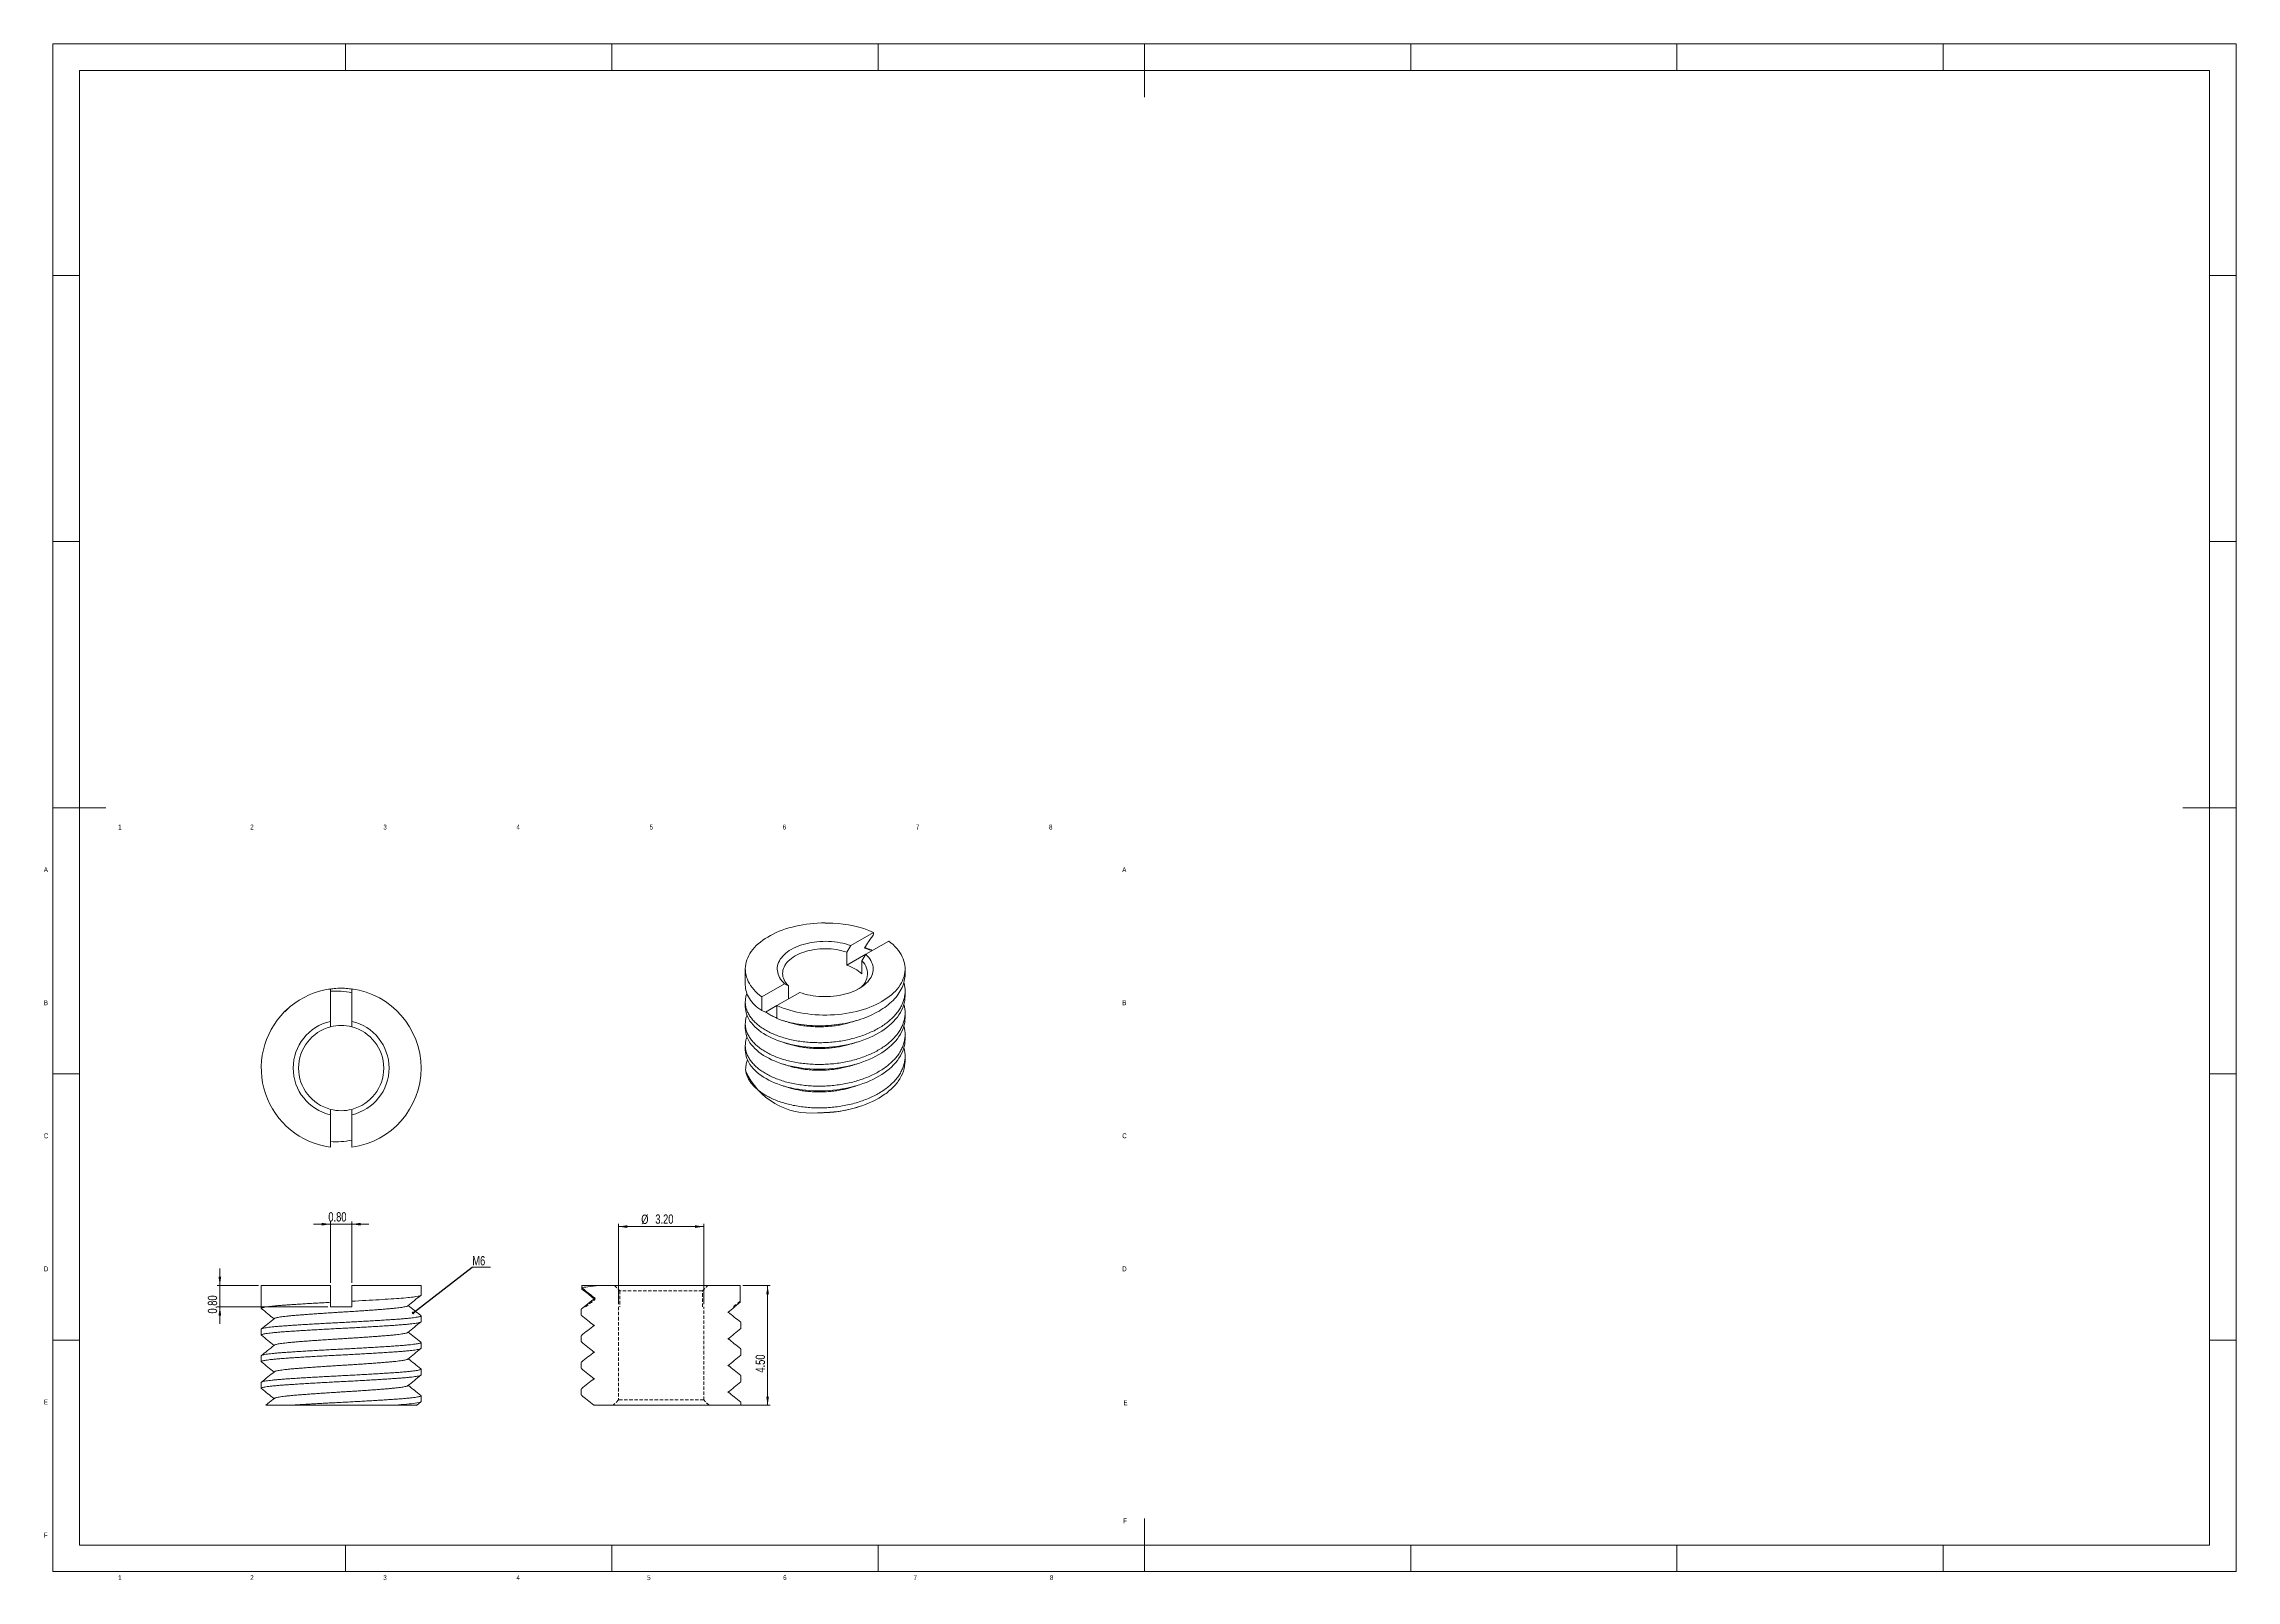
# Model space of a CAD drawing. Header units: millimetres. Extents: x 7 to 830, y 7 to 584.
import ezdxf

# ---------------------------------------------------------------- set-up
doc = ezdxf.new("R2010")
doc.units = ezdxf.units.MM
doc.linetypes.add('HIDDEN', pattern=[1.905, 1.27, -0.635])
doc.styles.add('SLDTEXTSTYLE0', font='TXT', dxfattribs={"width": 0.75})
doc.dimstyles.new('SLDDIMSTYLE0', dxfattribs={"dimtxt": 3.5, "dimasz": 3.302, "dimexe": 0, "dimexo": 0.0625, "dimgap": 0.875, "dimtad": 1, "dimlfac": 0.1, "dimrnd": 1e-09, "dimzin": 4, "dimdsep": 46, "dimtxsty": 'SLDTEXTSTYLE0', "dimsah": 1, "dimcen": 0.09, "dimadec": 0, "dimazin": 1, "dimtfac": 1, "dimtmove": 0, "dimatfit": 0, "dimfxl": 1, "dimfrac": 2, "dimtolj": 1, "dimtzin": 12, "dimarcsym": 0})
doc.dimstyles.new('SLDDIMSTYLE1', dxfattribs={"dimtxt": 0, "dimasz": 1.016, "dimexe": 0, "dimexo": 0.0625, "dimgap": 0, "dimtad": 0, "dimtih": 1, "dimtoh": 1, "dimdec": 0, "dimrnd": 1e-09, "dimzin": 0, "dimdsep": 46, "dimtxsty": 'Standard', "dimblk1": 'DOT', "dimblk2": 'DOT', "dimsah": 1, "dimcen": 0.09, "dimadec": 0, "dimazin": 0, "dimtfac": 1.016, "dimtdec": 0, "dimtofl": 0, "dimtmove": 0, "dimatfit": 3, "dimldrblk": 'DOT', "dimfxl": 1, "dimfrac": 2, "dimtolj": 1, "dimtzin": 0, "dimarcsym": 0})
doc.dimstyles.new('SLDDIMSTYLE2', dxfattribs={"dimtxt": 3.5, "dimasz": 3.302, "dimexe": 0, "dimexo": 0.0625, "dimgap": 0.875, "dimtad": 1, "dimlfac": 0.1, "dimrnd": 1e-09, "dimzin": 4, "dimdsep": 46, "dimtxsty": 'SLDTEXTSTYLE0', "dimsah": 1, "dimcen": 0.09, "dimadec": 0, "dimazin": 1, "dimtfac": 1, "dimtofl": 0, "dimtmove": 0, "dimatfit": 3, "dimfxl": 1, "dimfrac": 2, "dimtolj": 1, "dimtzin": 12, "dimarcsym": 0})

# ---------------------------------------------------------------- blocks, each defined once
blk = doc.blocks.new('_D')
at = {"color": 7, "linetype": 'Continuous', "lineweight": 0}
for p, q in [((114.32, 140.53), (107.97, 140.53)), ((114.32, 118.49), (114.32, 141.53)), ((114.32, 140.53), (122.32, 140.53)), ((122.32, 118.49), (122.32, 141.53)), ((122.32, 140.53), (128.67, 140.53))]:
    blk.add_line(p, q, dxfattribs=at)
for points in [[(114.32, 140.53), (111.02, 141.04), (111.02, 140.02)], [(122.32, 140.53), (125.62, 140.02), (125.62, 141.04)]]:
    blk.add_solid(points, dxfattribs=at)
at = {"color": 7, "linetype": 'Continuous', "lineweight": 0, "insert": (113.51, 145.04, 1.01), "char_height": 3.5, "attachment_point": 1, "style": 'SLDTEXTSTYLE0'}
blk.add_mtext('0.80', dxfattribs=at)
blk = doc.blocks.new('_D_1')
at = {"color": 7, "linetype": 'Continuous', "lineweight": 0}
for p, q in [((72.77, 117.49), (72.77, 123.84)), ((87.32, 117.49), (71.77, 117.49)), ((72.77, 109.49), (72.77, 117.49)), ((113.32, 109.49), (71.77, 109.49)), ((72.77, 109.49), (72.77, 103.14))]:
    blk.add_line(p, q, dxfattribs=at)
for points in [[(72.77, 117.49), (73.27, 120.79), (72.26, 120.79)], [(72.77, 109.49), (72.26, 106.18), (73.27, 106.18)]]:
    blk.add_solid(points, dxfattribs=at)
at = {"color": 7, "linetype": 'Continuous', "lineweight": 0, "insert": (68.25, 106.96, 1.01), "char_height": 3.5, "attachment_point": 1, "rotation": 90, "style": 'SLDTEXTSTYLE0'}
blk.add_mtext('0.80', dxfattribs=at)
blk = doc.blocks.new('SW_NOTE_0')
at = {"color": 0, "linetype": 'Continuous', "lineweight": 0}
for p, q in [((0, 0), (6.86, 0)), ((6.86, 0), (0, 0)), ((0, 0), (6.86, 0)), ((6.86, 0), (0, 0)), ((0, 0), (6.86, 0)), ((6.86, 0), (0, 0))]:
    blk.add_line(p, q, dxfattribs=at)
at = {"color": 0, "linetype": 'Continuous', "lineweight": 0, "insert": (0, 4.21), "char_height": 3.5, "attachment_point": 1, "style": 'SLDTEXTSTYLE0'}
blk.add_mtext('M6', dxfattribs=at)
blk = doc.blocks.new('_DOT')
at = {"color": 0, "linetype": 'ByBlock', "lineweight": -2}
blk.add_line((-0.5, 0), (-1, 0), dxfattribs=at)
at = {"color": 0, "linetype": 'ByBlock', "const_width": 0.5}
blk.add_lwpolyline([(-0.25, 0, 1), (0.25, 0, 1)], format="xyb", close=True, dxfattribs=at)
blk = doc.blocks.new('_D_2')
at = {"color": 7, "linetype": 'Continuous', "lineweight": 0}
for p, q in [((269.21, 117.49), (279.48, 117.49)), ((278.48, 117.49), (278.48, 72.49)), ((262.6, 72.49), (279.48, 72.49))]:
    blk.add_line(p, q, dxfattribs=at)
for points in [[(278.48, 117.49), (277.97, 114.18), (278.98, 114.18)], [(278.48, 72.49), (278.98, 75.79), (277.97, 75.79)]]:
    blk.add_solid(points, dxfattribs=at)
at = {"color": 7, "linetype": 'Continuous', "lineweight": 0, "insert": (273.97, 84.75, 1), "char_height": 3.5, "attachment_point": 1, "rotation": 90, "style": 'SLDTEXTSTYLE0'}
blk.add_mtext('4.50', dxfattribs=at)
blk = doc.blocks.new('_D_3')
at = {"color": 7, "linetype": 'Continuous', "lineweight": 0}
for p, q in [((222.48, 110.49), (222.48, 140.63)), ((254.48, 110.49), (254.48, 140.63)), ((254.48, 139.63), (222.48, 139.63))]:
    blk.add_line(p, q, dxfattribs=at)
for points in [[(222.48, 139.63), (225.78, 139.12), (225.78, 140.14)], [(254.48, 139.63), (251.17, 140.14), (251.17, 139.12)]]:
    blk.add_solid(points, dxfattribs=at)
at = {"color": 7, "linetype": 'Continuous', "lineweight": 0, "char_height": 3.5, "attachment_point": 1, "style": 'SLDTEXTSTYLE0'}
for s, insert in [('%%c', (231.02, 144.14, 1)), ('3.20', (236.3, 144.2, 1))]:
    blk.add_mtext(s, dxfattribs=dict(at, insert=insert))

msp = doc.modelspace()

# ---------------------------------------------------------------- linework, layer by layer
at = {"color": 7, "linetype": 'Continuous', "lineweight": 0}
for p, q in [((830, 584), (10, 584)), ((10, 584), (10, 10)), ((120, 574), (120, 584)), ((220, 584), (220, 574)), ((320, 574), (320, 584)), ((420, 584), (420, 564)), ((520, 574), (520, 584)), ((620, 584), (620, 574)), ((720, 574), (720, 584)), ((830, 10), (830, 584)), ((820, 574), (20, 574)), ((20, 574), (20, 20)), ((820, 574), (820, 20)), ((20, 497), (10, 497)), ((830, 497), (820, 497)), ((10, 397), (20, 397)), ((820, 397), (830, 397)), ((10, 297), (30, 297)), ((830, 297), (810, 297)), ((10, 197), (20, 197)), ((820, 197), (830, 197)), ((20, 97), (10, 97)), ((820, 97), (830, 97)), ((420, 10), (420, 30)), ((20, 20), (820, 20)), ((120, 10), (120, 20)), ((220, 20), (220, 10)), ((320, 10), (320, 20)), ((520, 20), (520, 10)), ((620, 20), (620, 10)), ((720, 20), (720, 10)), ((10, 10), (830, 10))]:
    msp.add_line(p, q, dxfattribs=at)
at = {"color": 7, "linetype": 'Continuous', "lineweight": 15}
for p, q in [((300.11, 253.627), (300.11, 253.732)), ((318.305, 250.183), (309.691, 245.21)), ((318.305, 249.45), (318.305, 250.183)), ((308.236, 242.737), (308.236, 237.838)), ((315.347, 241.943), (308.236, 237.838)), ((313.893, 234.572), (313.893, 239.472)), ((315.348, 241.945), (323.962, 246.918)), ((270.11, 236.414), (270.11, 230.408)), ((284.872, 230.882), (276.257, 225.91)), ((330.11, 234.491), (330.11, 236.414)), ((114.321, 228.907), (114.321, 216.725)), ((122.321, 216.725), (122.321, 228.907)), ((270.11, 224.047), (270.11, 222.243)), ((276.257, 225.91), (276.257, 220.756)), ((281.914, 222.643), (277.75, 220.239)), ((281.914, 222.644), (290.528, 227.617)), ((281.914, 217.828), (281.914, 222.644)), ((286.327, 225.191), (286.327, 230.089)), ((330.11, 226.326), (330.11, 228.129)), ((97.236, 220.259), (97.108, 220.388)), ((270.11, 215.881), (270.11, 214.078)), ((277.75, 220.239), (276.257, 220.756)), ((330.11, 218.16), (330.11, 219.964)), ((270.11, 207.716), (270.11, 205.912)), ((330.11, 209.995), (330.11, 211.799)), ((330.11, 201.829), (330.11, 203.633)), ((114.321, 181.625), (114.321, 169.443)), ((122.321, 169.443), (122.321, 181.625)), ((311.952, 184.401), (312.435, 184.55)), ((88.321, 117.486), (88.321, 108.882)), ((114.321, 117.486), (88.321, 117.486)), ((114.321, 117.486), (114.321, 111.175)), ((148.321, 117.486), (122.321, 117.486)), ((122.321, 111.589), (122.321, 117.486)), ((148.321, 113.882), (148.321, 117.486)), ((208.745, 116.589), (208.745, 117.486)), ((215.352, 117.486), (208.745, 117.486)), ((208.745, 116.589), (208.745, 116.175)), ((217.23, 117.486), (215.352, 117.486)), ((268.209, 117.486), (217.264, 117.486)), ((268.209, 117.486), (268.209, 111.175)), ((114.321, 109.486), (114.321, 111.175)), ((208.477, 108.591), (208.477, 106.382)), ((209.534, 109.487), (208.539, 108.689)), ((266.098, 109.486), (268.209, 111.175)), ((88.321, 101.091), (88.321, 98.882)), ((148.321, 103.882), (148.321, 106.091)), ((268.477, 101.382), (268.477, 103.591)), ((88.321, 91.091), (88.321, 88.882)), ((148.321, 93.882), (148.321, 96.091)), ((208.477, 98.591), (208.477, 96.382)), ((268.477, 91.382), (268.477, 93.591)), ((148.321, 83.882), (148.321, 86.091)), ((208.477, 88.591), (208.477, 86.382)), ((268.477, 81.382), (268.477, 83.591)), ((88.321, 81.091), (88.321, 78.882)), ((148.321, 73.882), (148.321, 76.091)), ((208.477, 78.591), (208.477, 76.382)), ((137.432, 72.486), (99.21, 72.486)), ((146.627, 72.475), (148.259, 73.784)), ((213.631, 72.72), (213.36, 72.493)), ((268.477, 72.486), (261.602, 72.486)), ((268.477, 72.486), (268.477, 73.591))]:
    msp.add_line(p, q, dxfattribs=at)
at = {"color": 7, "linetype": 'HIDDEN', "lineweight": 0}
for p, q in [((222.985, 115.486), (222.985, 109.486)), ((253.969, 115.486), (222.985, 115.486)), ((253.969, 109.486), (253.969, 115.486)), ((213.667, 112.238), (213.357, 112.486)), ((222.477, 109.486), (222.477, 74.486)), ((254.477, 74.486), (254.477, 109.486)), ((263.68, 107.486), (263.533, 107.604)), ((213.274, 102.486), (213.422, 102.367)), ((213.274, 92.486), (213.419, 92.37)), ((263.68, 97.486), (263.535, 97.603)), ((213.274, 82.486), (213.422, 82.367)), ((263.68, 87.486), (263.534, 87.604)), ((222.477, 74.486), (220.477, 72.486)), ((254.477, 74.486), (222.477, 74.486)), ((256.477, 72.486), (254.477, 74.486)), ((263.68, 77.486), (263.533, 77.604))]:
    msp.add_line(p, q, dxfattribs=at)
at = {"color": 7, "linetype": 'Continuous', "lineweight": 15, "flags": 128}
for points in [[(276.257, 225.91), (275.424, 226.572), (274.646, 227.257), (273.924, 227.962), (273.262, 228.686), (272.659, 229.427), (272.118, 230.184), (271.639, 230.955), (271.224, 231.738), (270.873, 232.531), (270.588, 233.333), (270.369, 234.142), (270.216, 234.957), (270.13, 235.774), (270.111, 236.593), (270.159, 237.411), (270.275, 238.227), (270.456, 239.039), (270.705, 239.846), (271.019, 240.644), (271.397, 241.433), (271.841, 242.211), (272.347, 242.976), (272.915, 243.726), (273.544, 244.46), (274.233, 245.176), (274.979, 245.872), (275.782, 246.548), (276.639, 247.2), (277.548, 247.829), (278.508, 248.431), (279.516, 249.007), (280.571, 249.555), (281.669, 250.074), (282.808, 250.562), (283.985, 251.018), (285.199, 251.442), (286.447, 251.832), (287.724, 252.187), (289.03, 252.508), (290.36, 252.792), (291.712, 253.04), (293.083, 253.25), (294.469, 253.423), (295.868, 253.558), (297.277, 253.655), (298.692, 253.713), (300.11, 253.732)], [(323.962, 246.918), (324.806, 246.246), (325.593, 245.552), (326.322, 244.837), (326.99, 244.103), (327.597, 243.351), (328.141, 242.583), (328.621, 241.801), (329.035, 241.007), (329.383, 240.202), (329.664, 239.389), (329.877, 238.568), (330.021, 237.743), (330.097, 236.915), (330.104, 236.085), (330.043, 235.256), (329.912, 234.43), (329.714, 233.609), (329.447, 232.794), (329.113, 231.987), (328.713, 231.19), (328.247, 230.406), (327.716, 229.635), (327.122, 228.879), (326.466, 228.141), (325.75, 227.422), (324.974, 226.724), (324.142, 226.047), (323.255, 225.395), (322.314, 224.768), (321.323, 224.167), (320.283, 223.595), (319.196, 223.052), (318.066, 222.54), (316.895, 222.059), (315.685, 221.612), (314.439, 221.198), (313.161, 220.82), (311.852, 220.477), (310.517, 220.171), (309.158, 219.901), (307.778, 219.67), (306.38, 219.478), (304.968, 219.324), (303.545, 219.209), (302.114, 219.134), (300.679, 219.098), (299.242, 219.102), (297.807, 219.146), (296.377, 219.23), (294.956, 219.352), (293.547, 219.514), (292.153, 219.715), (290.777, 219.954), (289.422, 220.231), (288.092, 220.545), (286.79, 220.896), (285.518, 221.282), (284.279, 221.702), (283.077, 222.157), (281.914, 222.644)], [(284.872, 230.882), (284.314, 231.431), (283.816, 231.998), (283.378, 232.582), (283.003, 233.18), (282.693, 233.79), (282.447, 234.41), (282.268, 235.038), (282.156, 235.67), (282.111, 236.306), (282.133, 236.942), (282.223, 237.575), (282.379, 238.205), (282.602, 238.828), (282.891, 239.442), (283.244, 240.044), (283.66, 240.633), (284.138, 241.206), (284.676, 241.761), (285.271, 242.296), (285.923, 242.809), (286.627, 243.298), (287.382, 243.761), (288.184, 244.197), (289.031, 244.604), (289.92, 244.979), (290.847, 245.323), (291.808, 245.634), (292.801, 245.91), (293.821, 246.15), (294.864, 246.354), (295.928, 246.52), (297.007, 246.649), (298.097, 246.74), (299.195, 246.791), (300.297, 246.804), (301.397, 246.778), (302.493, 246.713), (303.58, 246.61), (304.654, 246.468), (305.711, 246.289), (306.747, 246.072), (307.758, 245.82), (308.741, 245.532), (309.691, 245.21)], [(286.327, 230.089), (285.822, 230.624), (285.378, 231.176), (284.999, 231.744), (284.685, 232.325), (284.439, 232.917), (284.26, 233.516), (284.15, 234.122), (284.11, 234.73), (284.139, 235.338), (284.237, 235.944), (284.404, 236.545), (284.64, 237.139), (284.942, 237.722), (285.311, 238.292), (285.744, 238.847), (286.239, 239.384), (286.794, 239.902), (287.407, 240.397), (288.075, 240.867), (288.796, 241.312), (289.566, 241.728), (290.381, 242.114), (291.239, 242.467), (292.135, 242.788), (293.066, 243.074), (294.027, 243.324), (295.015, 243.536), (296.025, 243.711), (297.053, 243.847), (298.094, 243.943), (299.143, 244), (300.197, 244.017), (301.251, 243.994), (302.299, 243.93), (303.338, 243.827), (304.363, 243.685), (305.37, 243.504), (306.354, 243.285), (307.31, 243.029), (308.236, 242.737)], [(315.348, 241.945), (315.905, 241.396), (316.404, 240.829), (316.841, 240.245), (317.216, 239.647), (317.527, 239.037), (317.772, 238.417), (317.951, 237.79), (318.064, 237.157), (318.109, 236.521), (318.086, 235.886), (317.997, 235.252), (317.84, 234.622), (317.617, 233.999), (317.328, 233.386), (316.975, 232.783), (316.559, 232.194), (316.081, 231.621), (315.543, 231.066), (314.948, 230.531), (314.297, 230.018), (313.592, 229.529), (312.838, 229.066), (312.035, 228.63), (311.188, 228.224), (310.299, 227.848), (309.372, 227.504), (308.411, 227.193), (307.418, 226.918), (306.398, 226.677), (305.355, 226.473), (304.292, 226.307), (303.213, 226.178), (302.122, 226.088), (301.024, 226.036), (299.923, 226.023), (298.822, 226.049), (297.726, 226.114), (296.639, 226.217), (295.565, 226.359), (294.508, 226.538), (293.472, 226.755), (292.461, 227.007), (291.479, 227.295), (290.528, 227.617)], [(314.825, 244.294), (315.754, 243.972), (316.725, 243.636), (317.695, 243.3)], [(213.357, 112.486), (212.353, 113.289), (211.039, 114.34), (208.745, 116.175)], [(213.667, 112.734), (212.353, 111.684), (210.979, 110.585), (209.606, 109.486)]]:
    msp.add_lwpolyline(points, dxfattribs=at)
at = {"color": 7, "linetype": 'Continuous', "lineweight": 15}
for centre, radius, start, end in [((301.022, 209.43), 44.266, 67.01881, 87.506454), ((309.397, 234.664), 6.582, 294.157414, 46.921504), ((303.762, 223.555), 14.967, 47.398967, 72.60641), ((118.321, 199.175), 30, 97.662256, 129.570688), ((118.321, 199.175), 30, 277.662256, 82.337744), ((118.321, 199.175), 30, 135, 262.337744), ((118.321, 199.175), 18, 102.839588, 257.160412), ((118.321, 199.175), 16, 104.477512, 255.522488), ((118.321, 199.175), 16, 75.522488, 104.477512), ((118.321, 199.175), 18, 282.839588, 77.160412), ((118.321, 199.175), 16, 284.477512, 75.522488), ((294.602, 209.015), 26.72, 204.273028, 275.732348), ((118.321, 199.175), 16, 255.522488, 284.477512)]:
    msp.add_arc(centre, radius, start, end, dxfattribs=at)
for points in [[(300.11, 253.627), (301.057, 253.662), (302.003, 253.671), (302.948, 253.655)], [(309.691, 245.21), (309.207, 244.386), (308.722, 243.561), (308.236, 242.737)], [(313.893, 239.472), (314.378, 240.295), (314.863, 241.12), (315.348, 241.945)], [(286.327, 230.089), (285.841, 230.352), (285.356, 230.617), (284.872, 230.882)], [(97.236, 220.259), (97.863, 220.971), (98.521, 221.651), (99.21, 222.3)], [(122.321, 227.503), (119.68, 228.064), (117.013, 228.234), (114.321, 228.046)], [(114.321, 216.725), (114.321, 216.04), (114.321, 215.354), (114.321, 214.667)], [(122.321, 214.667), (122.321, 215.354), (122.321, 216.04), (122.321, 216.725)], [(114.321, 183.683), (114.321, 182.996), (114.321, 182.31), (114.321, 181.625)], [(122.321, 181.625), (122.321, 182.31), (122.321, 182.996), (122.321, 183.683)], [(114.321, 171.554), (117.015, 171.357), (119.682, 171.535), (122.321, 172.123)], [(114.321, 109.486), (117.015, 109.486), (119.682, 109.486), (122.321, 109.486)]]:
    msp.add_open_spline(points, degree=3, dxfattribs=at)
for points, knots in [([(318.305, 249.45), (317.993, 248.987), (317.681, 248.524), (317.369, 248.062), (317.057, 247.599), (316.745, 247.136), (316.433, 246.674), (315.897, 245.88), (315.361, 245.087), (314.825, 244.294)], [0, 0, 0, 0, 0.00016824337, 0.00016824337, 0.00016824337, 0.00033648674, 0.00033648674, 0.00033648674, 0.00062514649, 0.00062514649, 0.00062514649, 0.00062514649]), ([(317.761, 243.338), (317.618, 243.41), (316.777, 243.832), (315.843, 244.23), (315.021, 244.516), (314.984, 244.529)], [0, 0, 0, 0, 0.1635088, 0.9625061, 1, 1, 1, 1]), ([(270.732, 227.227), (270.667, 227.076), (270.412, 226.479), (270.192, 225.415), (270.07, 224.039), (270.186, 222.651), (270.526, 221.261), (271.1, 219.882), (271.906, 218.533), (272.93, 217.236), (274.156, 216.007), (275.564, 214.856), (277.14, 213.788), (278.881, 212.8), (280.791, 211.897), (282.873, 211.086), (285.11, 210.38), (287.478, 209.789), (289.935, 209.325), (292.451, 208.99), (294.995, 208.784), (297.553, 208.705), (300.125, 208.749), (302.714, 208.921), (305.318, 209.231), (307.907, 209.678), (310.449, 210.261), (312.9, 210.971), (315.232, 211.795), (317.422, 212.722), (319.464, 213.742), (321.36, 214.855), (323.111, 216.064), (324.711, 217.379), (326.136, 218.787), (327.364, 220.271), (328.373, 221.808), (329.155, 223.377), (329.708, 224.96), (330.038, 226.547), (330.144, 228.139), (330.046, 229.729), (329.791, 230.785), (329.665, 231.31)], [0, 0, 0, 0, 0.0082662, 0.0327384, 0.0568871, 0.0814779, 0.1064024, 0.13157, 0.1568843, 0.1822454, 0.207102, 0.2318119, 0.2562841, 0.2804328, 0.3050235, 0.329948, 0.3551156, 0.3804299, 0.4057911, 0.4306476, 0.4553575, 0.4798298, 0.5039784, 0.5285692, 0.5534937, 0.5786613, 0.6039756, 0.6293367, 0.6541933, 0.6789032, 0.7033754, 0.7275241, 0.7521148, 0.7770394, 0.802207, 0.8275212, 0.8528824, 0.8777389, 0.9024488, 0.9269211, 0.9510697, 0.9756605, 1, 1, 1, 1]), ([(330.11, 234.491), (330.11, 232.819), (329.737, 231.093), (328.208, 227.733), (327.053, 226.1), (324.839, 223.863), (324.022, 223.153), (322.261, 221.818), (321.326, 221.2), (318.302, 219.438), (315.98, 218.39), (310.95, 216.697), (308.245, 216.054), (304.142, 215.439), (302.768, 215.292), (300.043, 215.11), (298.692, 215.074), (294.586, 215.12), (291.827, 215.368), (286.588, 216.298), (284.113, 216.979), (281.914, 217.828)], [0, 0, 0, 0, 0.125, 0.125, 0.25, 0.25, 0.3125, 0.3125, 0.375, 0.375, 0.5, 0.5, 0.625, 0.625, 0.6875, 0.6875, 0.75, 0.75, 0.875, 0.875, 1, 1, 1, 1]), ([(122.824, 228.815), (122.172, 228.909), (120.679, 229.126), (118.305, 229.203), (115.909, 229.124), (114.38, 228.897), (113.705, 228.797)], [0, 0, 0, 0, 0.21593803, 0.49382358, 0.77679583, 1, 1, 1, 1]), ([(270.732, 219.062), (270.667, 218.911), (270.412, 218.314), (270.192, 217.25), (270.07, 215.873), (270.186, 214.486), (270.526, 213.096), (271.1, 211.717), (271.906, 210.367), (272.93, 209.071), (274.156, 207.841), (275.564, 206.69), (277.14, 205.623), (278.881, 204.635), (280.791, 203.732), (282.873, 202.921), (285.11, 202.214), (287.478, 201.623), (289.935, 201.159), (292.451, 200.824), (294.995, 200.619), (297.553, 200.54), (300.125, 200.583), (302.714, 200.755), (305.318, 201.065), (307.907, 201.513), (310.449, 202.096), (312.9, 202.805), (315.232, 203.63), (317.422, 204.556), (319.464, 205.577), (321.36, 206.689), (323.111, 207.899), (324.711, 209.214), (326.136, 210.621), (327.364, 212.106), (328.373, 213.643), (329.155, 215.212), (329.708, 216.794), (330.038, 218.382), (330.144, 219.973), (330.046, 221.563), (329.791, 222.619), (329.665, 223.145)], [0, 0, 0, 0, 0.0082729, 0.0327449, 0.0568934, 0.081484, 0.1064084, 0.1315758, 0.1568899, 0.1822509, 0.2071073, 0.231817, 0.2562891, 0.2804376, 0.3050282, 0.3299525, 0.35512, 0.3804341, 0.4057951, 0.4306514, 0.4553612, 0.4798332, 0.5039818, 0.5285723, 0.5534967, 0.5786641, 0.6039782, 0.6293392, 0.6541956, 0.6789053, 0.7033774, 0.7275259, 0.7521165, 0.7770408, 0.8022083, 0.8275224, 0.8528834, 0.8777397, 0.9024495, 0.9269216, 0.9510701, 0.9756606, 1, 1, 1, 1]), ([(276.257, 220.756), (274.295, 222.103), (272.717, 223.66), (270.624, 226.966), (270.11, 228.711), (270.11, 230.408)], [0, 0, 0, 0, 0.5, 0.5, 1, 1, 1, 1]), ([(330.11, 226.326), (330.11, 223.959), (329.348, 221.486), (326.304, 216.889), (324.029, 214.778), (318.617, 211.34), (315.266, 209.85), (307.915, 207.739), (303.936, 207.123), (296.283, 206.809), (292.305, 207.072), (284.954, 208.476), (281.602, 209.613), (276.19, 212.423), (273.916, 214.181), (270.871, 218.071), (270.11, 220.191), (270.11, 222.243)], [0, 0, 0, 0, 0.125, 0.125, 0.25, 0.25, 0.375, 0.375, 0.5, 0.5, 0.625, 0.625, 0.75, 0.75, 0.875, 0.875, 1, 1, 1, 1]), ([(99.155, 222.243), (99.097, 222.199), (98.366, 221.638), (97.711, 220.987), (97.108, 220.388)], [0, 0, 0, 0, 0.0793743, 1, 1, 1, 1]), ([(270.732, 210.897), (270.667, 210.746), (270.412, 210.149), (270.192, 209.085), (270.07, 207.708), (270.186, 206.321), (270.526, 204.93), (271.1, 203.552), (271.906, 202.202), (272.93, 200.905), (274.156, 199.676), (275.564, 198.525), (277.14, 197.458), (278.881, 196.47), (280.791, 195.566), (282.873, 194.755), (285.11, 194.049), (287.478, 193.458), (289.935, 192.994), (292.451, 192.659), (294.995, 192.453), (297.553, 192.374), (300.125, 192.418), (302.714, 192.59), (305.318, 192.9), (307.907, 193.347), (310.449, 193.93), (312.9, 194.64), (315.232, 195.464), (317.422, 196.391), (319.464, 197.411), (321.36, 198.524), (323.111, 199.733), (324.711, 201.049), (326.136, 202.456), (327.364, 203.941), (328.373, 205.477), (329.155, 207.046), (329.708, 208.629), (330.038, 210.216), (330.144, 211.808), (330.046, 213.398), (329.791, 214.454), (329.665, 214.979)], [0, 0, 0, 0, 0.00827287, 0.03274492, 0.05689344, 0.081484, 0.10640838, 0.1315758, 0.15688992, 0.18225091, 0.20710726, 0.23181702, 0.25628908, 0.2804376, 0.30502816, 0.32995253, 0.35511996, 0.38043408, 0.40579507, 0.43065142, 0.45536118, 0.47983324, 0.50398176, 0.52857232, 0.55349669, 0.57866412, 0.60397824, 0.62933922, 0.65419558, 0.67890534, 0.70337739, 0.72752592, 0.75211648, 0.77704085, 0.80220828, 0.82752239, 0.85288338, 0.87773974, 0.9024495, 0.92692155, 0.95107007, 0.97566063, 1, 1, 1, 1]), ([(330.11, 218.16), (330.11, 215.794), (329.348, 213.321), (326.304, 208.724), (324.029, 206.613), (318.617, 203.174), (315.266, 201.685), (307.915, 199.573), (303.936, 198.957), (296.283, 198.643), (292.305, 198.906), (284.954, 200.31), (281.602, 201.447), (276.19, 204.257), (273.916, 206.015), (270.871, 209.905), (270.11, 212.026), (270.11, 214.078)], [0, 0, 0, 0, 0.125, 0.125, 0.25, 0.25, 0.375, 0.375, 0.5, 0.5, 0.625, 0.625, 0.75, 0.75, 0.875, 0.875, 1, 1, 1, 1]), ([(277.75, 220.239), (278.194, 219.955), (279.083, 219.386), (280.475, 218.629), (281.456, 218.184), (281.914, 217.976)], [0, 0, 0, 0, 0.3465997, 0.6949142, 1, 1, 1, 1]), ([(284.222, 217.029), (284.546, 216.929), (285.288, 216.7), (286.058, 216.461), (286.491, 216.327)], [0, 0, 0, 0, 0.4375711, 1, 1, 1, 1]), ([(310.169, 216.522), (309.652, 216.364), (308.463, 216), (306.524, 215.556), (304.395, 215.172), (302.251, 214.903), (300.097, 214.743), (297.928, 214.69), (295.747, 214.741), (293.578, 214.903), (291.447, 215.174), (289.399, 215.555), (287.743, 215.944), (286.819, 216.238), (286.505, 216.339)], [0, 0, 0, 0, 0.0682092, 0.1568871, 0.2450408, 0.3323444, 0.4184911, 0.5062148, 0.5951322, 0.6849187, 0.7752298, 0.8657085, 0.9543865, 1, 1, 1, 1]), ([(310.175, 216.512), (310.573, 216.635), (311.318, 216.866), (312.079, 217.102), (312.434, 217.211)], [0, 0, 0, 0, 0.534326, 1, 1, 1, 1]), ([(330.11, 209.995), (330.11, 207.629), (329.348, 205.156), (326.304, 200.558), (324.029, 198.447), (318.617, 195.009), (315.266, 193.519), (307.915, 191.408), (303.936, 190.792), (296.283, 190.478), (292.305, 190.741), (284.954, 192.145), (281.602, 193.282), (276.19, 196.092), (273.916, 197.85), (270.871, 201.74), (270.11, 203.86), (270.11, 205.912)], [0, 0, 0, 0, 0.125, 0.125, 0.25, 0.25, 0.375, 0.375, 0.5, 0.5, 0.625, 0.625, 0.75, 0.75, 0.875, 0.875, 1, 1, 1, 1]), ([(270.244, 198.031), (270.334, 197.623), (270.514, 196.803), (271.01, 195.593), (271.671, 194.402), (272.511, 193.243), (273.512, 192.133), (274.662, 191.08), (275.944, 190.091), (277.352, 189.169), (278.959, 188.268), (280.791, 187.401), (282.873, 186.59), (285.11, 185.883), (287.478, 185.293), (289.935, 184.828), (292.451, 184.494), (294.995, 184.288), (297.553, 184.209), (300.125, 184.253), (302.714, 184.425), (305.318, 184.734), (307.907, 185.182), (310.449, 185.765), (312.9, 186.474), (315.232, 187.299), (317.422, 188.225), (319.464, 189.246), (321.36, 190.358), (323.111, 191.568), (324.711, 192.883), (326.136, 194.29), (327.364, 195.775), (328.373, 197.312), (329.155, 198.881), (329.708, 200.464), (330.038, 202.051), (330.144, 203.642), (330.046, 205.233), (329.791, 206.289), (329.665, 206.814)], [0, 0, 0, 0, 0.0238783, 0.047963, 0.0721834, 0.0964662, 0.120737, 0.1444913, 0.1680937, 0.1914781, 0.2145822, 0.2414233, 0.2686288, 0.2960996, 0.3237305, 0.3514125, 0.3785438, 0.405515, 0.4322268, 0.4585854, 0.4854266, 0.512632, 0.5401028, 0.5677337, 0.5954158, 0.622547, 0.6495183, 0.67623, 0.7025887, 0.7294298, 0.7566353, 0.7841061, 0.811737, 0.839419, 0.8665503, 0.8935215, 0.9202333, 0.9465919, 0.9734331, 1, 1, 1, 1]), ([(284.219, 208.865), (284.641, 208.734), (285.392, 208.502), (286.158, 208.265), (286.493, 208.161)], [0, 0, 0, 0, 0.5624448, 1, 1, 1, 1]), ([(310.168, 208.356), (309.651, 208.198), (308.462, 207.835), (306.524, 207.391), (304.395, 207.006), (302.251, 206.737), (300.097, 206.577), (297.928, 206.524), (295.747, 206.576), (293.578, 206.738), (291.447, 207.008), (289.399, 207.39), (287.744, 207.778), (286.82, 208.072), (286.507, 208.172)], [0, 0, 0, 0, 0.0681665, 0.1568596, 0.2450283, 0.3323469, 0.4185083, 0.506247, 0.5951795, 0.6849813, 0.7753079, 0.8658021, 0.9544951, 1, 1, 1, 1]), ([(310.174, 208.346), (310.544, 208.461), (311.286, 208.691), (312.053, 208.928), (312.436, 209.046)], [0, 0, 0, 0, 0.4999445, 1, 1, 1, 1]), ([(270.938, 202.225), (270.885, 202.101), (270.629, 201.513), (270.401, 200.512), (270.221, 199.235), (270.237, 198.433), (270.244, 198.031)], [0, 0, 0, 0, 0.0907846, 0.4305075, 0.7145639, 1, 1, 1, 1]), ([(284.221, 200.699), (284.592, 200.584), (285.333, 200.355), (286.105, 200.116), (286.491, 199.996)], [0, 0, 0, 0, 0.5000922, 1, 1, 1, 1]), ([(310.17, 200.192), (309.653, 200.033), (308.463, 199.67), (306.524, 199.225), (304.395, 198.841), (302.251, 198.572), (300.097, 198.412), (297.928, 198.359), (295.747, 198.411), (293.578, 198.573), (291.447, 198.843), (289.399, 199.224), (287.743, 199.613), (286.819, 199.908), (286.505, 200.008)], [0, 0, 0, 0, 0.06825, 0.1569256, 0.2450769, 0.3323781, 0.4185226, 0.5062439, 0.5951588, 0.6849429, 0.7752516, 0.8657279, 0.9544034, 1, 1, 1, 1]), ([(330.11, 201.829), (330.11, 199.318), (329.248, 196.686), (326.682, 193.062), (325.623, 191.909), (323.179, 189.783), (321.814, 188.822), (317.268, 186.177), (313.535, 184.71), (307.53, 183.283), (305.467, 182.933), (301.353, 182.493), (299.327, 182.403), (297.271, 182.428)], [0, 0, 0, 0, 0.25, 0.25, 0.375, 0.375, 0.5, 0.5, 0.75, 0.75, 0.875, 0.875, 1, 1, 1, 1]), ([(310.176, 200.181), (310.546, 200.296), (311.286, 200.526), (312.05, 200.762), (312.433, 200.88)], [0, 0, 0, 0, 0.4999466, 1, 1, 1, 1]), ([(284.22, 192.534), (284.588, 192.42), (285.339, 192.188), (286.102, 191.951), (286.491, 191.831)], [0, 0, 0, 0, 0.4894733, 1, 1, 1, 1]), ([(310.167, 192.025), (309.651, 191.867), (308.462, 191.504), (306.524, 191.06), (304.395, 190.676), (302.251, 190.406), (300.097, 190.247), (297.928, 190.193), (295.747, 190.245), (293.578, 190.407), (291.447, 190.678), (289.399, 191.059), (287.743, 191.447), (286.819, 191.742), (286.505, 191.842)], [0, 0, 0, 0, 0.0681407, 0.1568265, 0.244988, 0.3322993, 0.4184537, 0.5061851, 0.5951103, 0.6849047, 0.7752238, 0.8657106, 0.9543964, 1, 1, 1, 1]), ([(310.173, 192.015), (310.502, 192.117), (311.253, 192.35), (312.01, 192.584), (312.436, 192.715)], [0, 0, 0, 0, 0.43759108, 1, 1, 1, 1]), ([(298.733, 182.431), (298.92, 182.431), (299.786, 182.429), (301.329, 182.505), (303.354, 182.666), (305.494, 182.931), (307.73, 183.317), (309.941, 183.808), (311.312, 184.219), (311.95, 184.409)], [0, 0, 0, 0, 0.0408151, 0.1883044, 0.3365087, 0.485457, 0.6640292, 0.8439071, 1, 1, 1, 1]), ([(215.352, 117.486), (213.606, 117.344), (212.118, 117.192), (209.87, 116.887), (209.112, 116.734), (208.745, 116.589)], [0, 0, 0, 0, 0.5, 0.5, 1, 1, 1, 1]), ([(208.745, 116.589), (209.186, 116.242), (209.627, 115.896), (210.068, 115.55), (210.509, 115.203), (210.951, 114.858), (211.392, 114.512), (212.15, 113.919), (212.908, 113.326), (213.667, 112.734)], [0, 0, 0, 0, 0.00016824337, 0.00016824337, 0.00016824337, 0.00033648674, 0.00033648674, 0.00033648674, 0.00062514649, 0.00062514649, 0.00062514649, 0.00062514649]), ([(114.321, 111.175), (113.518, 111.132), (111.906, 111.046), (109.531, 110.913), (107.205, 110.779), (104.953, 110.645), (102.797, 110.512), (100.757, 110.381), (98.852, 110.254), (97.036, 110.129), (95.32, 110), (93.719, 109.861), (92.294, 109.719), (91.066, 109.574), (90.057, 109.43), (89.276, 109.287), (88.721, 109.148), (88.398, 109.012), (88.278, 108.893), (88.366, 108.816), (88.404, 108.784)], [0, 0, 0, 0, 0.0541554, 0.1087077, 0.1634759, 0.2182749, 0.2729187, 0.3272247, 0.3810169, 0.4341295, 0.4916819, 0.5500157, 0.6089182, 0.6681641, 0.7275197, 0.7856943, 0.8435257, 0.9008008, 0.9573187, 1, 1, 1, 1]), ([(88.382, 108.784), (89.196, 108.132), (90.775, 106.866), (92.353, 105.6), (93.118, 104.986)], [0, 0, 0, 0, 0.5155339, 1, 1, 1, 1]), ([(143.367, 109.868), (143.364, 109.863), (143.332, 109.814), (143.09, 109.715), (142.625, 109.574), (141.946, 109.429), (141.089, 109.284), (140.062, 109.141), (138.883, 109.002), (137.562, 108.866), (136.103, 108.736), (134.504, 108.604), (132.759, 108.466), (130.886, 108.324), (128.902, 108.179), (126.844, 108.034), (124.736, 107.891), (122.605, 107.752), (120.463, 107.616), (118.308, 107.486), (116.14, 107.354), (113.958, 107.216), (111.789, 107.074), (109.659, 106.929), (107.606, 106.784), (105.653, 106.641), (103.818, 106.502), (102.108, 106.366), (100.52, 106.236), (99.053, 106.104), (97.712, 105.966), (96.519, 105.824), (95.49, 105.679), (94.646, 105.534), (93.987, 105.391), (93.539, 105.252), (93.306, 105.157), (93.275, 105.109), (93.273, 105.106)], [0, 0, 0, 0, 0.00300848, 0.03233056, 0.06193927, 0.09172097, 0.12155796, 0.1508011, 0.17987135, 0.20866128, 0.23706972, 0.26599818, 0.29532026, 0.32492897, 0.35471067, 0.38454766, 0.4137908, 0.44286105, 0.47165098, 0.50005942, 0.52898788, 0.55830996, 0.58791866, 0.61770037, 0.64753736, 0.6767805, 0.70585075, 0.73464068, 0.76304912, 0.79197758, 0.82129966, 0.85090836, 0.88069007, 0.91052706, 0.9397702, 0.96884045, 0.99763038, 1, 1, 1, 1]), ([(148.321, 113.882), (148.321, 113.706), (147.69, 113.511), (145.141, 113.115), (143.227, 112.916), (139.731, 112.642), (138.471, 112.556), (135.691, 112.37), (134.184, 112.273), (129.4, 111.978), (125.863, 111.777), (122.321, 111.589)], [0, 0, 0, 0, 0.25, 0.25, 0.5, 0.5, 0.625, 0.625, 0.75, 0.75, 1, 1, 1, 1]), ([(122.321, 111.589), (122.321, 111.238), (122.321, 110.887), (122.321, 110.537), (122.321, 110.186), (122.321, 109.836), (122.321, 109.486)], [0, 0, 0, 0, 0.00017031068, 0.00017031068, 0.00017031068, 0.0003406215, 0.0003406215, 0.0003406215, 0.0003406215]), ([(143.376, 109.868), (144.189, 110.52), (145.817, 111.826), (147.444, 113.13), (148.258, 113.783)], [0, 0, 0, 0, 0.4999329, 1, 1, 1, 1]), ([(148.258, 106.19), (147.444, 106.842), (145.866, 108.108), (144.288, 109.373), (143.524, 109.986)], [0, 0, 0, 0, 0.5157033, 1, 1, 1, 1]), ([(209.535, 109.486), (209.534, 109.486), (209.511, 109.486), (209.559, 109.486), (209.606, 109.486)], [0, 0, 0, 0, 0.01832456, 1, 1, 1, 1]), ([(263.533, 107.368), (264.346, 108.021), (265.226, 108.727), (266.106, 109.432), (266.172, 109.485)], [0, 0, 0, 0, 0.92459046, 1, 1, 1, 1]), ([(268.415, 103.689), (267.601, 104.341), (266.023, 105.607), (264.445, 106.873), (263.68, 107.486)], [0, 0, 0, 0, 0.5155512, 1, 1, 1, 1]), ([(266.098, 109.486), (266.145, 109.486), (266.195, 109.486), (266.172, 109.486), (266.171, 109.486)], [0, 0, 0, 0, 0.9687353, 1, 1, 1, 1]), ([(148.321, 103.882), (148.299, 103.838), (148.256, 103.75), (147.902, 103.611), (147.331, 103.469), (146.525, 103.324), (145.501, 103.18), (144.274, 103.037), (142.867, 102.898), (141.291, 102.762), (139.549, 102.631), (137.64, 102.5), (135.557, 102.361), (133.32, 102.219), (130.953, 102.074), (128.496, 101.93), (125.98, 101.787), (123.435, 101.648), (120.878, 101.512), (118.305, 101.381), (115.717, 101.25), (113.113, 101.111), (110.524, 100.969), (107.981, 100.824), (105.53, 100.68), (103.198, 100.537), (101.008, 100.398), (98.967, 100.262), (97.071, 100.131), (95.32, 100), (93.719, 99.861), (92.294, 99.719), (91.066, 99.574), (90.057, 99.43), (89.276, 99.287), (88.721, 99.148), (88.398, 99.012), (88.278, 98.893), (88.366, 98.816), (88.404, 98.784)], [0, 0, 0, 0, 0.026951, 0.0542679, 0.0818512, 0.1095953, 0.1373907, 0.164633, 0.1917147, 0.2185359, 0.2450024, 0.2719535, 0.2992704, 0.3268537, 0.3545977, 0.3823931, 0.4096355, 0.4367172, 0.4635383, 0.4900049, 0.5169559, 0.5442728, 0.5718561, 0.5996001, 0.6273956, 0.6546379, 0.6817196, 0.7085408, 0.7350073, 0.7619584, 0.7892753, 0.8168585, 0.8446026, 0.872398, 0.8996404, 0.926722, 0.9535432, 0.9800098, 1, 1, 1, 1]), ([(88.321, 101.091), (88.342, 101.135), (88.386, 101.223), (88.74, 101.361), (89.31, 101.504), (90.117, 101.648), (91.141, 101.793), (92.367, 101.936), (93.775, 102.075), (95.351, 102.211), (97.093, 102.342), (99.002, 102.473), (101.085, 102.611), (103.321, 102.754), (105.689, 102.898), (108.146, 103.043), (110.662, 103.186), (113.206, 103.325), (115.764, 103.461), (118.336, 103.592), (120.925, 103.723), (123.529, 103.861), (126.118, 104.004), (128.66, 104.148), (131.111, 104.293), (133.443, 104.436), (135.634, 104.575), (137.675, 104.711), (139.571, 104.842), (141.322, 104.973), (142.922, 105.111), (144.347, 105.254), (145.575, 105.398), (146.584, 105.543), (147.366, 105.686), (147.921, 105.825), (148.244, 105.961), (148.363, 106.08), (148.275, 106.157), (148.237, 106.19)], [0, 0, 0, 0, 0.0269442, 0.0542543, 0.0818306, 0.1095676, 0.137356, 0.1645915, 0.1916664, 0.2184808, 0.2449407, 0.2718849, 0.2991949, 0.3267712, 0.3545083, 0.3822967, 0.4095322, 0.436607, 0.4634214, 0.4898813, 0.5168256, 0.5441356, 0.5717119, 0.599449, 0.6272374, 0.6544728, 0.6815477, 0.7083621, 0.734822, 0.7617662, 0.7890762, 0.8166526, 0.8443896, 0.872178, 0.8994135, 0.9264884, 0.9533027, 0.9797626, 1, 1, 1, 1]), ([(93.266, 105.106), (92.453, 104.453), (90.826, 103.147), (89.198, 101.843), (88.384, 101.19)], [0, 0, 0, 0, 0.4999321, 1, 1, 1, 1]), ([(143.367, 99.867), (143.364, 99.863), (143.332, 99.814), (143.09, 99.715), (142.625, 99.574), (141.946, 99.429), (141.089, 99.284), (140.062, 99.141), (138.883, 99.002), (137.562, 98.866), (136.103, 98.736), (134.504, 98.604), (132.759, 98.466), (130.886, 98.324), (128.902, 98.179), (126.844, 98.034), (124.736, 97.891), (122.605, 97.752), (120.463, 97.616), (118.308, 97.486), (116.14, 97.354), (113.958, 97.216), (111.789, 97.074), (109.659, 96.929), (107.606, 96.784), (105.653, 96.641), (103.818, 96.502), (102.108, 96.366), (100.52, 96.236), (99.053, 96.104), (97.712, 95.966), (96.519, 95.824), (95.49, 95.679), (94.646, 95.534), (93.987, 95.391), (93.539, 95.252), (93.306, 95.156), (93.275, 95.108), (93.272, 95.104)], [0, 0, 0, 0, 0.002988, 0.032302, 0.0619026, 0.0916761, 0.1215048, 0.1507399, 0.1798022, 0.2085841, 0.2369848, 0.2659053, 0.2952193, 0.3248198, 0.3545933, 0.3844221, 0.4136571, 0.4427194, 0.4715014, 0.499902, 0.5288225, 0.5581365, 0.587737, 0.6175105, 0.6473393, 0.6765744, 0.7056366, 0.7344186, 0.7628192, 0.7917397, 0.8210537, 0.8506543, 0.8804278, 0.9102565, 0.9394916, 0.9685538, 0.9973358, 1, 1, 1, 1]), ([(143.376, 99.868), (144.189, 100.52), (145.816, 101.826), (147.444, 103.13), (148.258, 103.783)], [0, 0, 0, 0, 0.4999327, 1, 1, 1, 1]), ([(148.258, 96.189), (147.444, 96.842), (145.866, 98.107), (144.288, 99.373), (143.524, 99.986)], [0, 0, 0, 0, 0.5156281, 1, 1, 1, 1]), ([(213.421, 102.605), (212.608, 101.952), (210.981, 100.647), (209.353, 99.342), (208.539, 98.689)], [0, 0, 0, 0, 0.4999328, 1, 1, 1, 1]), ([(208.54, 106.283), (209.354, 105.63), (210.932, 104.365), (212.51, 103.099), (213.274, 102.486)], [0, 0, 0, 0, 0.5157461, 1, 1, 1, 1]), ([(263.532, 97.368), (264.346, 98.02), (265.973, 99.326), (267.6, 100.631), (268.414, 101.283)], [0, 0, 0, 0, 0.4999342, 1, 1, 1, 1]), ([(148.321, 93.882), (148.299, 93.838), (148.256, 93.75), (147.902, 93.611), (147.331, 93.469), (146.525, 93.324), (145.501, 93.18), (144.274, 93.037), (142.867, 92.898), (141.291, 92.762), (139.549, 92.631), (137.64, 92.5), (135.557, 92.361), (133.32, 92.219), (130.953, 92.074), (128.496, 91.93), (125.98, 91.787), (123.435, 91.648), (120.878, 91.512), (118.305, 91.381), (115.717, 91.25), (113.113, 91.111), (110.524, 90.969), (107.981, 90.824), (105.53, 90.68), (103.198, 90.537), (101.008, 90.398), (98.967, 90.262), (97.071, 90.131), (95.32, 90), (93.719, 89.861), (92.294, 89.719), (91.066, 89.574), (90.057, 89.43), (89.276, 89.287), (88.721, 89.148), (88.398, 89.012), (88.278, 88.893), (88.366, 88.816), (88.404, 88.783)], [0, 0, 0, 0, 0.0269497, 0.0542653, 0.0818472, 0.1095899, 0.137384, 0.164625, 0.1917054, 0.2185252, 0.2449905, 0.2719402, 0.2992558, 0.3268377, 0.3545804, 0.3823745, 0.4096155, 0.4366959, 0.4635157, 0.489981, 0.5169307, 0.5442463, 0.5718282, 0.5995709, 0.627365, 0.654606, 0.6816864, 0.7085062, 0.7349715, 0.7619212, 0.7892368, 0.8168187, 0.8445614, 0.8723555, 0.8995965, 0.9266769, 0.9534967, 0.979962, 1, 1, 1, 1]), ([(88.321, 91.091), (88.342, 91.135), (88.386, 91.223), (88.74, 91.361), (89.31, 91.504), (90.117, 91.648), (91.141, 91.793), (92.367, 91.936), (93.775, 92.075), (95.351, 92.211), (97.093, 92.342), (99.002, 92.473), (101.085, 92.611), (103.321, 92.754), (105.689, 92.898), (108.146, 93.043), (110.662, 93.186), (113.206, 93.325), (115.764, 93.461), (118.336, 93.592), (120.925, 93.723), (123.529, 93.861), (126.118, 94.004), (128.66, 94.148), (131.111, 94.293), (133.443, 94.436), (135.634, 94.575), (137.675, 94.711), (139.571, 94.842), (141.322, 94.973), (142.922, 95.111), (144.347, 95.254), (145.575, 95.398), (146.584, 95.543), (147.366, 95.686), (147.921, 95.825), (148.244, 95.961), (148.363, 96.08), (148.275, 96.157), (148.237, 96.19)], [0, 0, 0, 0, 0.0269463, 0.0542584, 0.0818368, 0.1095759, 0.1373665, 0.164604, 0.1916809, 0.2184973, 0.2449592, 0.2719055, 0.2992176, 0.326796, 0.3545352, 0.3823257, 0.4095633, 0.4366402, 0.4634566, 0.4899185, 0.5168648, 0.5441769, 0.5717553, 0.5994944, 0.6272849, 0.6545225, 0.6815994, 0.7084158, 0.7348777, 0.761824, 0.7891361, 0.8167145, 0.8444537, 0.8722442, 0.8994817, 0.9265586, 0.9533751, 0.979837, 1, 1, 1, 1]), ([(88.382, 98.784), (89.196, 98.132), (90.775, 96.866), (92.353, 95.6), (93.118, 94.986)], [0, 0, 0, 0, 0.5155264, 1, 1, 1, 1]), ([(93.265, 95.104), (92.349, 94.37), (90.722, 93.064), (89.095, 91.76), (88.383, 91.189)], [0, 0, 0, 0, 0.5625275, 1, 1, 1, 1]), ([(143.376, 89.868), (144.19, 90.521), (145.817, 91.826), (147.444, 93.131), (148.258, 93.783)], [0, 0, 0, 0, 0.4999329, 1, 1, 1, 1]), ([(208.537, 96.285), (209.351, 95.632), (210.93, 94.366), (212.509, 93.1), (213.274, 92.486)], [0, 0, 0, 0, 0.5154039, 1, 1, 1, 1]), ([(213.422, 92.605), (212.608, 91.952), (210.981, 90.647), (209.354, 89.342), (208.54, 88.69)], [0, 0, 0, 0, 0.4999338, 1, 1, 1, 1]), ([(263.532, 87.368), (264.345, 88.02), (265.972, 89.326), (267.6, 90.63), (268.414, 91.283)], [0, 0, 0, 0, 0.4999341, 1, 1, 1, 1]), ([(268.416, 93.688), (267.602, 94.34), (266.023, 95.606), (264.445, 96.873), (263.68, 97.486)], [0, 0, 0, 0, 0.5154199, 1, 1, 1, 1]), ([(148.321, 83.882), (148.299, 83.838), (148.256, 83.75), (147.902, 83.611), (147.331, 83.469), (146.525, 83.324), (145.501, 83.18), (144.274, 83.037), (142.867, 82.898), (141.291, 82.762), (139.549, 82.631), (137.64, 82.5), (135.557, 82.361), (133.32, 82.219), (130.953, 82.074), (128.496, 81.93), (125.98, 81.787), (123.435, 81.648), (120.878, 81.512), (118.305, 81.381), (115.717, 81.25), (113.113, 81.111), (110.524, 80.969), (107.981, 80.824), (105.53, 80.68), (103.198, 80.537), (101.008, 80.398), (98.967, 80.262), (97.071, 80.131), (95.32, 80), (93.719, 79.861), (92.294, 79.719), (91.066, 79.574), (90.057, 79.43), (89.276, 79.287), (88.721, 79.148), (88.398, 79.012), (88.278, 78.893), (88.366, 78.816), (88.404, 78.783)], [0, 0, 0, 0, 0.0269488, 0.0542634, 0.0818444, 0.1095861, 0.1373792, 0.1646193, 0.1916987, 0.2185177, 0.244982, 0.2719308, 0.2992454, 0.3268264, 0.3545682, 0.3823613, 0.4096013, 0.4366808, 0.4634997, 0.489964, 0.5169128, 0.5442275, 0.5718084, 0.5995502, 0.6273433, 0.6545834, 0.6816628, 0.7084817, 0.7349461, 0.7618949, 0.7892095, 0.8167905, 0.8445322, 0.8723253, 0.8995654, 0.9266448, 0.9534637, 0.9799281, 1, 1, 1, 1]), ([(88.321, 81.091), (88.342, 81.135), (88.386, 81.223), (88.74, 81.361), (89.31, 81.504), (90.117, 81.648), (91.141, 81.793), (92.367, 81.936), (93.775, 82.075), (95.351, 82.211), (97.093, 82.342), (99.002, 82.473), (101.085, 82.611), (103.321, 82.754), (105.689, 82.898), (108.146, 83.043), (110.662, 83.186), (113.206, 83.325), (115.764, 83.461), (118.336, 83.592), (120.925, 83.723), (123.529, 83.861), (126.118, 84.004), (128.66, 84.148), (131.111, 84.293), (133.443, 84.436), (135.634, 84.575), (137.675, 84.711), (139.571, 84.842), (141.322, 84.973), (142.922, 85.111), (144.347, 85.254), (145.575, 85.398), (146.584, 85.543), (147.366, 85.686), (147.921, 85.825), (148.244, 85.961), (148.363, 86.08), (148.275, 86.156), (148.238, 86.189)], [0, 0, 0, 0, 0.0269501, 0.0542661, 0.0818484, 0.1095915, 0.137386, 0.1646274, 0.1917082, 0.2185284, 0.2449941, 0.2719442, 0.2992601, 0.3268425, 0.3545856, 0.3823801, 0.4096215, 0.4367022, 0.4635225, 0.4899881, 0.5169383, 0.5442542, 0.5718366, 0.5995797, 0.6273741, 0.6546155, 0.6816963, 0.7085165, 0.7349822, 0.7619323, 0.7892483, 0.8168306, 0.8445737, 0.8723682, 0.8996096, 0.9266904, 0.9535106, 0.9799763, 1, 1, 1, 1]), ([(88.383, 88.784), (89.196, 88.131), (90.775, 86.866), (92.353, 85.6), (93.118, 84.986)], [0, 0, 0, 0, 0.515555, 1, 1, 1, 1]), ([(93.265, 85.104), (92.451, 84.452), (90.824, 83.146), (89.197, 81.842), (88.383, 81.189)], [0, 0, 0, 0, 0.4999334, 1, 1, 1, 1]), ([(143.368, 89.868), (143.365, 89.863), (143.333, 89.814), (143.09, 89.715), (142.625, 89.574), (141.946, 89.429), (141.089, 89.284), (140.062, 89.141), (138.883, 89.002), (137.562, 88.866), (136.103, 88.736), (134.504, 88.604), (132.759, 88.466), (130.886, 88.324), (128.902, 88.179), (126.844, 88.034), (124.736, 87.891), (122.605, 87.752), (120.463, 87.616), (118.308, 87.486), (116.14, 87.354), (113.958, 87.216), (111.789, 87.074), (109.659, 86.929), (107.606, 86.784), (105.653, 86.641), (103.818, 86.502), (102.108, 86.366), (100.52, 86.236), (99.053, 86.104), (97.712, 85.966), (96.519, 85.824), (95.49, 85.679), (94.646, 85.534), (93.987, 85.391), (93.539, 85.252), (93.306, 85.156), (93.275, 85.108), (93.272, 85.104)], [0, 0, 0, 0, 0.0030769, 0.0323891, 0.0619877, 0.0917593, 0.1215862, 0.1508195, 0.1798798, 0.20866, 0.2370588, 0.2659775, 0.2952896, 0.3248883, 0.3546599, 0.3844868, 0.41372, 0.4427804, 0.4715606, 0.4999594, 0.5288781, 0.5581902, 0.5877889, 0.6175605, 0.6473874, 0.6766206, 0.705681, 0.7344612, 0.76286, 0.7917787, 0.8210908, 0.8506895, 0.8804611, 0.910288, 0.9395212, 0.9685816, 0.9973618, 1, 1, 1, 1]), ([(143.376, 79.868), (144.19, 80.521), (145.817, 81.826), (147.445, 83.131), (148.259, 83.783)], [0, 0, 0, 0, 0.4999324, 1, 1, 1, 1]), ([(148.259, 86.189), (147.445, 86.841), (145.867, 88.107), (144.288, 89.373), (143.524, 89.986)], [0, 0, 0, 0, 0.5155434, 1, 1, 1, 1]), ([(213.421, 82.604), (212.608, 81.952), (210.98, 80.646), (209.353, 79.342), (208.539, 78.689)], [0, 0, 0, 0, 0.49993367, 1, 1, 1, 1]), ([(208.54, 86.283), (209.354, 85.63), (210.932, 84.365), (212.51, 83.099), (213.274, 82.486)], [0, 0, 0, 0, 0.5157318, 1, 1, 1, 1]), ([(268.416, 83.688), (267.602, 84.341), (266.023, 85.607), (264.445, 86.873), (263.68, 87.486)], [0, 0, 0, 0, 0.5155056, 1, 1, 1, 1]), ([(88.383, 78.784), (89.197, 78.131), (90.775, 76.866), (92.353, 75.6), (93.118, 74.986)], [0, 0, 0, 0, 0.5155671, 1, 1, 1, 1]), ([(93.266, 75.105), (92.452, 74.452), (91.367, 73.582), (90.282, 72.711), (90.01, 72.493)], [0, 0, 0, 0, 0.749535, 1, 1, 1, 1]), ([(143.368, 79.868), (143.365, 79.863), (143.333, 79.814), (143.09, 79.715), (142.625, 79.574), (141.946, 79.429), (141.089, 79.284), (140.062, 79.141), (138.883, 79.002), (137.562, 78.866), (136.103, 78.736), (134.504, 78.604), (132.759, 78.466), (130.886, 78.324), (128.902, 78.179), (126.844, 78.034), (124.736, 77.891), (122.605, 77.752), (120.463, 77.616), (118.308, 77.486), (116.14, 77.354), (113.958, 77.216), (111.789, 77.074), (109.659, 76.929), (107.606, 76.784), (105.653, 76.641), (103.818, 76.502), (102.108, 76.366), (100.52, 76.236), (99.053, 76.104), (97.712, 75.966), (96.519, 75.824), (95.49, 75.679), (94.646, 75.534), (93.987, 75.391), (93.539, 75.252), (93.306, 75.157), (93.275, 75.109), (93.273, 75.105)], [0, 0, 0, 0, 0.0030944, 0.0324105, 0.0620132, 0.0917889, 0.1216198, 0.150857, 0.1799213, 0.2087054, 0.2371081, 0.2660306, 0.2953467, 0.3249494, 0.3547251, 0.384556, 0.4137932, 0.4428575, 0.4716416, 0.5000443, 0.5289668, 0.558283, 0.5878856, 0.6176613, 0.6474922, 0.6767294, 0.7057937, 0.7345778, 0.7629805, 0.791903, 0.8212192, 0.8508218, 0.8805975, 0.9104284, 0.9396656, 0.9687299, 0.997514, 1, 1, 1, 1]), ([(99.21, 72.486), (99.813, 72.527), (101.025, 72.607), (102.983, 72.732), (105.036, 72.859), (107.177, 72.986), (109.372, 73.113), (111.599, 73.237), (113.837, 73.359), (116.081, 73.477), (118.441, 73.597), (120.925, 73.723), (123.529, 73.861), (126.118, 74.004), (128.66, 74.148), (131.111, 74.293), (133.443, 74.436), (135.634, 74.575), (137.675, 74.711), (139.571, 74.842), (141.322, 74.973), (142.922, 75.111), (144.347, 75.254), (145.575, 75.398), (146.584, 75.543), (147.366, 75.686), (147.921, 75.825), (148.244, 75.961), (148.363, 76.08), (148.276, 76.156), (148.238, 76.189)], [0, 0, 0, 0, 0.03305018, 0.06638606, 0.0999097, 0.13351975, 0.16711325, 0.19999176, 0.2326601, 0.26502674, 0.29700524, 0.3341563, 0.37181168, 0.40983426, 0.44807846, 0.48639347, 0.52394609, 0.56127723, 0.59824926, 0.63473249, 0.67188355, 0.70953893, 0.74756151, 0.78580571, 0.82412072, 0.86167334, 0.89900448, 0.9359765, 0.97245974, 1, 1, 1, 1]), ([(148.259, 76.189), (147.446, 76.841), (145.867, 78.107), (144.289, 79.373), (143.524, 79.986)], [0, 0, 0, 0, 0.51550139, 1, 1, 1, 1]), ([(208.538, 76.284), (209.25, 75.713), (210.831, 74.446), (212.411, 73.179), (213.279, 72.482)], [0, 0, 0, 0, 0.450433, 1, 1, 1, 1]), ([(263.532, 77.368), (264.345, 78.02), (265.973, 79.326), (267.6, 80.63), (268.414, 81.283)], [0, 0, 0, 0, 0.4999334, 1, 1, 1, 1]), ([(268.415, 73.689), (267.601, 74.341), (266.023, 75.607), (264.444, 76.873), (263.68, 77.486)], [0, 0, 0, 0, 0.5156033, 1, 1, 1, 1]), ([(90.015, 72.486), (90.011, 72.486), (89.983, 72.486), (90.113, 72.486), (90.414, 72.486), (90.923, 72.486), (91.622, 72.486), (92.514, 72.486), (93.601, 72.486), (94.882, 72.486), (96.274, 72.486), (97.72, 72.486), (98.712, 72.486), (99.21, 72.486)], [0, 0, 0, 0, 0.0183944, 0.1153918, 0.2130087, 0.3125717, 0.4128054, 0.5138805, 0.6156572, 0.719646, 0.8243986, 0.9119866, 1, 1, 1, 1]), ([(148.321, 73.882), (148.321, 73.666), (147.351, 73.42), (144.49, 73.056), (143.312, 72.936), (140.612, 72.705), (139.115, 72.6), (137.432, 72.486)], [0, 0, 0, 0, 0.5, 0.5, 0.75, 0.75, 1, 1, 1, 1]), ([(137.432, 72.486), (137.914, 72.486), (138.881, 72.486), (140.211, 72.486), (141.441, 72.486), (142.63, 72.486), (143.742, 72.486), (144.739, 72.486), (145.544, 72.486), (146.134, 72.486), (146.492, 72.486), (146.652, 72.486), (146.625, 72.486), (146.618, 72.486)], [0, 0, 0, 0, 0.0851496, 0.1706941, 0.2566533, 0.3430561, 0.446629, 0.5509592, 0.6576851, 0.7652407, 0.8661851, 0.9678304, 1, 1, 1, 1]), ([(213.283, 72.486), (213.28, 72.486), (213.271, 72.486), (213.314, 72.486), (213.346, 72.486)], [0, 0, 0, 0, 0.2546005, 1, 1, 1, 1]), ([(213.365, 72.486), (213.371, 72.486), (213.409, 72.486), (213.659, 72.486), (214.122, 72.486), (214.777, 72.486), (215.595, 72.486), (216.591, 72.486), (217.671, 72.486), (218.789, 72.486), (219.906, 72.486), (221.111, 72.486), (222.402, 72.486), (223.893, 72.486), (225.605, 72.486), (227.555, 72.486), (229.612, 72.486), (231.75, 72.486), (233.952, 72.486), (236.208, 72.486), (238.521, 72.486), (240.852, 72.486), (243.174, 72.486), (245.483, 72.486), (247.784, 72.486), (250.062, 72.486), (252.291, 72.486), (254.465, 72.486), (256.565, 72.486), (258.456, 72.486), (260.142, 72.486), (261.114, 72.486), (261.602, 72.486)], [0, 0, 0, 0, 0.0060566, 0.0403339, 0.0748599, 0.1085721, 0.1425208, 0.1767109, 0.2114823, 0.2384604, 0.2655583, 0.2928942, 0.3203415, 0.3479791, 0.3829675, 0.4181908, 0.4537774, 0.4898611, 0.5254396, 0.5612649, 0.5978602, 0.6347126, 0.6708084, 0.7071349, 0.7441855, 0.7814858, 0.8190991, 0.8569735, 0.8956711, 0.934653, 0.9672473, 1, 1, 1, 1])]:
    msp.add_open_spline(points, degree=3, knots=knots, dxfattribs=at)
at = {"color": 7, "linetype": 'HIDDEN', "lineweight": 0}
for points in [[(220.927, 117.486), (221.612, 116.819), (222.298, 116.152), (222.985, 115.486)], [(253.969, 115.486), (254.656, 116.152), (255.342, 116.819), (256.027, 117.486)]]:
    msp.add_open_spline(points, degree=3, dxfattribs=at)
for points, knots in [([(210.149, 109.486), (210.59, 109.832), (211.031, 110.178), (211.473, 110.524), (212.204, 111.096), (212.935, 111.668), (213.667, 112.238)], [0, 0, 0, 0, 0.00016824337, 0.00016824337, 0.00016824337, 0.0004466433, 0.0004466433, 0.0004466433, 0.0004466433]), ([(268.209, 111.589), (267.763, 111.238), (267.316, 110.887), (266.87, 110.537), (266.423, 110.186), (265.976, 109.836), (265.529, 109.486)], [0, 0, 0, 0, 0.00017031068, 0.00017031068, 0.00017031068, 0.0003406215, 0.0003406215, 0.0003406215, 0.0003406215])]:
    msp.add_open_spline(points, degree=3, knots=knots, dxfattribs=at)

# ---------------------------------------------------------------- block references
at = {"color": 7, "linetype": 'Continuous', "lineweight": 0}
msp.add_blockref('SW_NOTE_0', (167.575, 124.345), dxfattribs=at)

# ---------------------------------------------------------------- texts
at = {"color": 7, "linetype": 'Continuous', "lineweight": 0, "char_height": 1.852, "attachment_point": 1, "style": 'SLDTEXTSTYLE0'}
for s, insert in [('1', (34.583, 290.668)), ('2', (84.167, 290.668)), ('3', (134.167, 290.668)), ('4', (184.167, 290.668)), ('5', (234.167, 290.668)), ('6', (284.167, 290.668)), ('7', (334.167, 290.668)), ('8', (384.167, 290.668)), ('A', (6.667, 274.668)), ('A', (411.667, 274.668)), ('B', (6.667, 224.668)), ('B', (411.667, 224.668)), ('C', (6.667, 174.668)), ('C', (411.667, 174.668)), ('D', (6.667, 124.668)), ('D', (411.667, 124.668)), ('E', (6.667, 74.668)), ('E', (412.11, 74.382)), ('F', (412.043, 30.002)), ('F', (6.667, 24.668)), ('1', (34.583, 8.668)), ('2', (84.167, 8.668)), ('3', (134.167, 8.668)), ('4', (184.167, 8.668)), ('5', (233.243, 8.668)), ('6', (284.329, 8.668)), ('7', (333.275, 8.668)), ('8', (384.53, 8.668))]:
    msp.add_mtext(s, dxfattribs=dict(at, insert=insert))

# ---------------------------------------------------------------- dimensions: what is measured, and where the dimension line sits
at = {"color": 7, "linetype": 'Continuous', "lineweight": 0}
dim = msp.add_linear_dim(base=(122.321, 140.528), p1=(114.321, 117.486), p2=(122.321, 117.486), dimstyle='SLDDIMSTYLE0', dxfattribs=at)
dim.commit()
dim.dimension.update_dxf_attribs({"geometry": '_D', "text_midpoint": (119.46, 140.528), "dimtype": 160})
dim = msp.add_linear_dim(base=(222.477, 139.632), p1=(254.477, 109.486), p2=(222.477, 109.486), text='%%c<>', dimstyle='SLDDIMSTYLE2', dxfattribs=at)
dim.commit()
dim.dimension.update_dxf_attribs({"geometry": '_D_3', "text_midpoint": (239.611, 139.632), "dimtype": 160})
for base, p1, p2, dimstyle, picture, middle in [((72.766, 117.486), (114.321, 109.486), (88.321, 117.486), 'SLDDIMSTYLE0', '_D_1', (72.766, 112.91)), ((278.477, 72.486), (268.209, 117.486), (261.602, 72.486), 'SLDDIMSTYLE2', '_D_2', (278.477, 90.702))]:
    dim = msp.add_linear_dim(base=base, p1=p1, p2=p2, angle=90, dimstyle=dimstyle, dxfattribs=at)
    dim.commit()
    dim.dimension.update_dxf_attribs({"geometry": picture, "text_midpoint": middle, "dimtype": 160})

# ---------------------------------------------------------------- leaders
msp.add_leader([(145.369, 107.216), (167.575, 124.345)], dimstyle='SLDDIMSTYLE1', dxfattribs=at)

doc.saveas('drawing.dxf')
